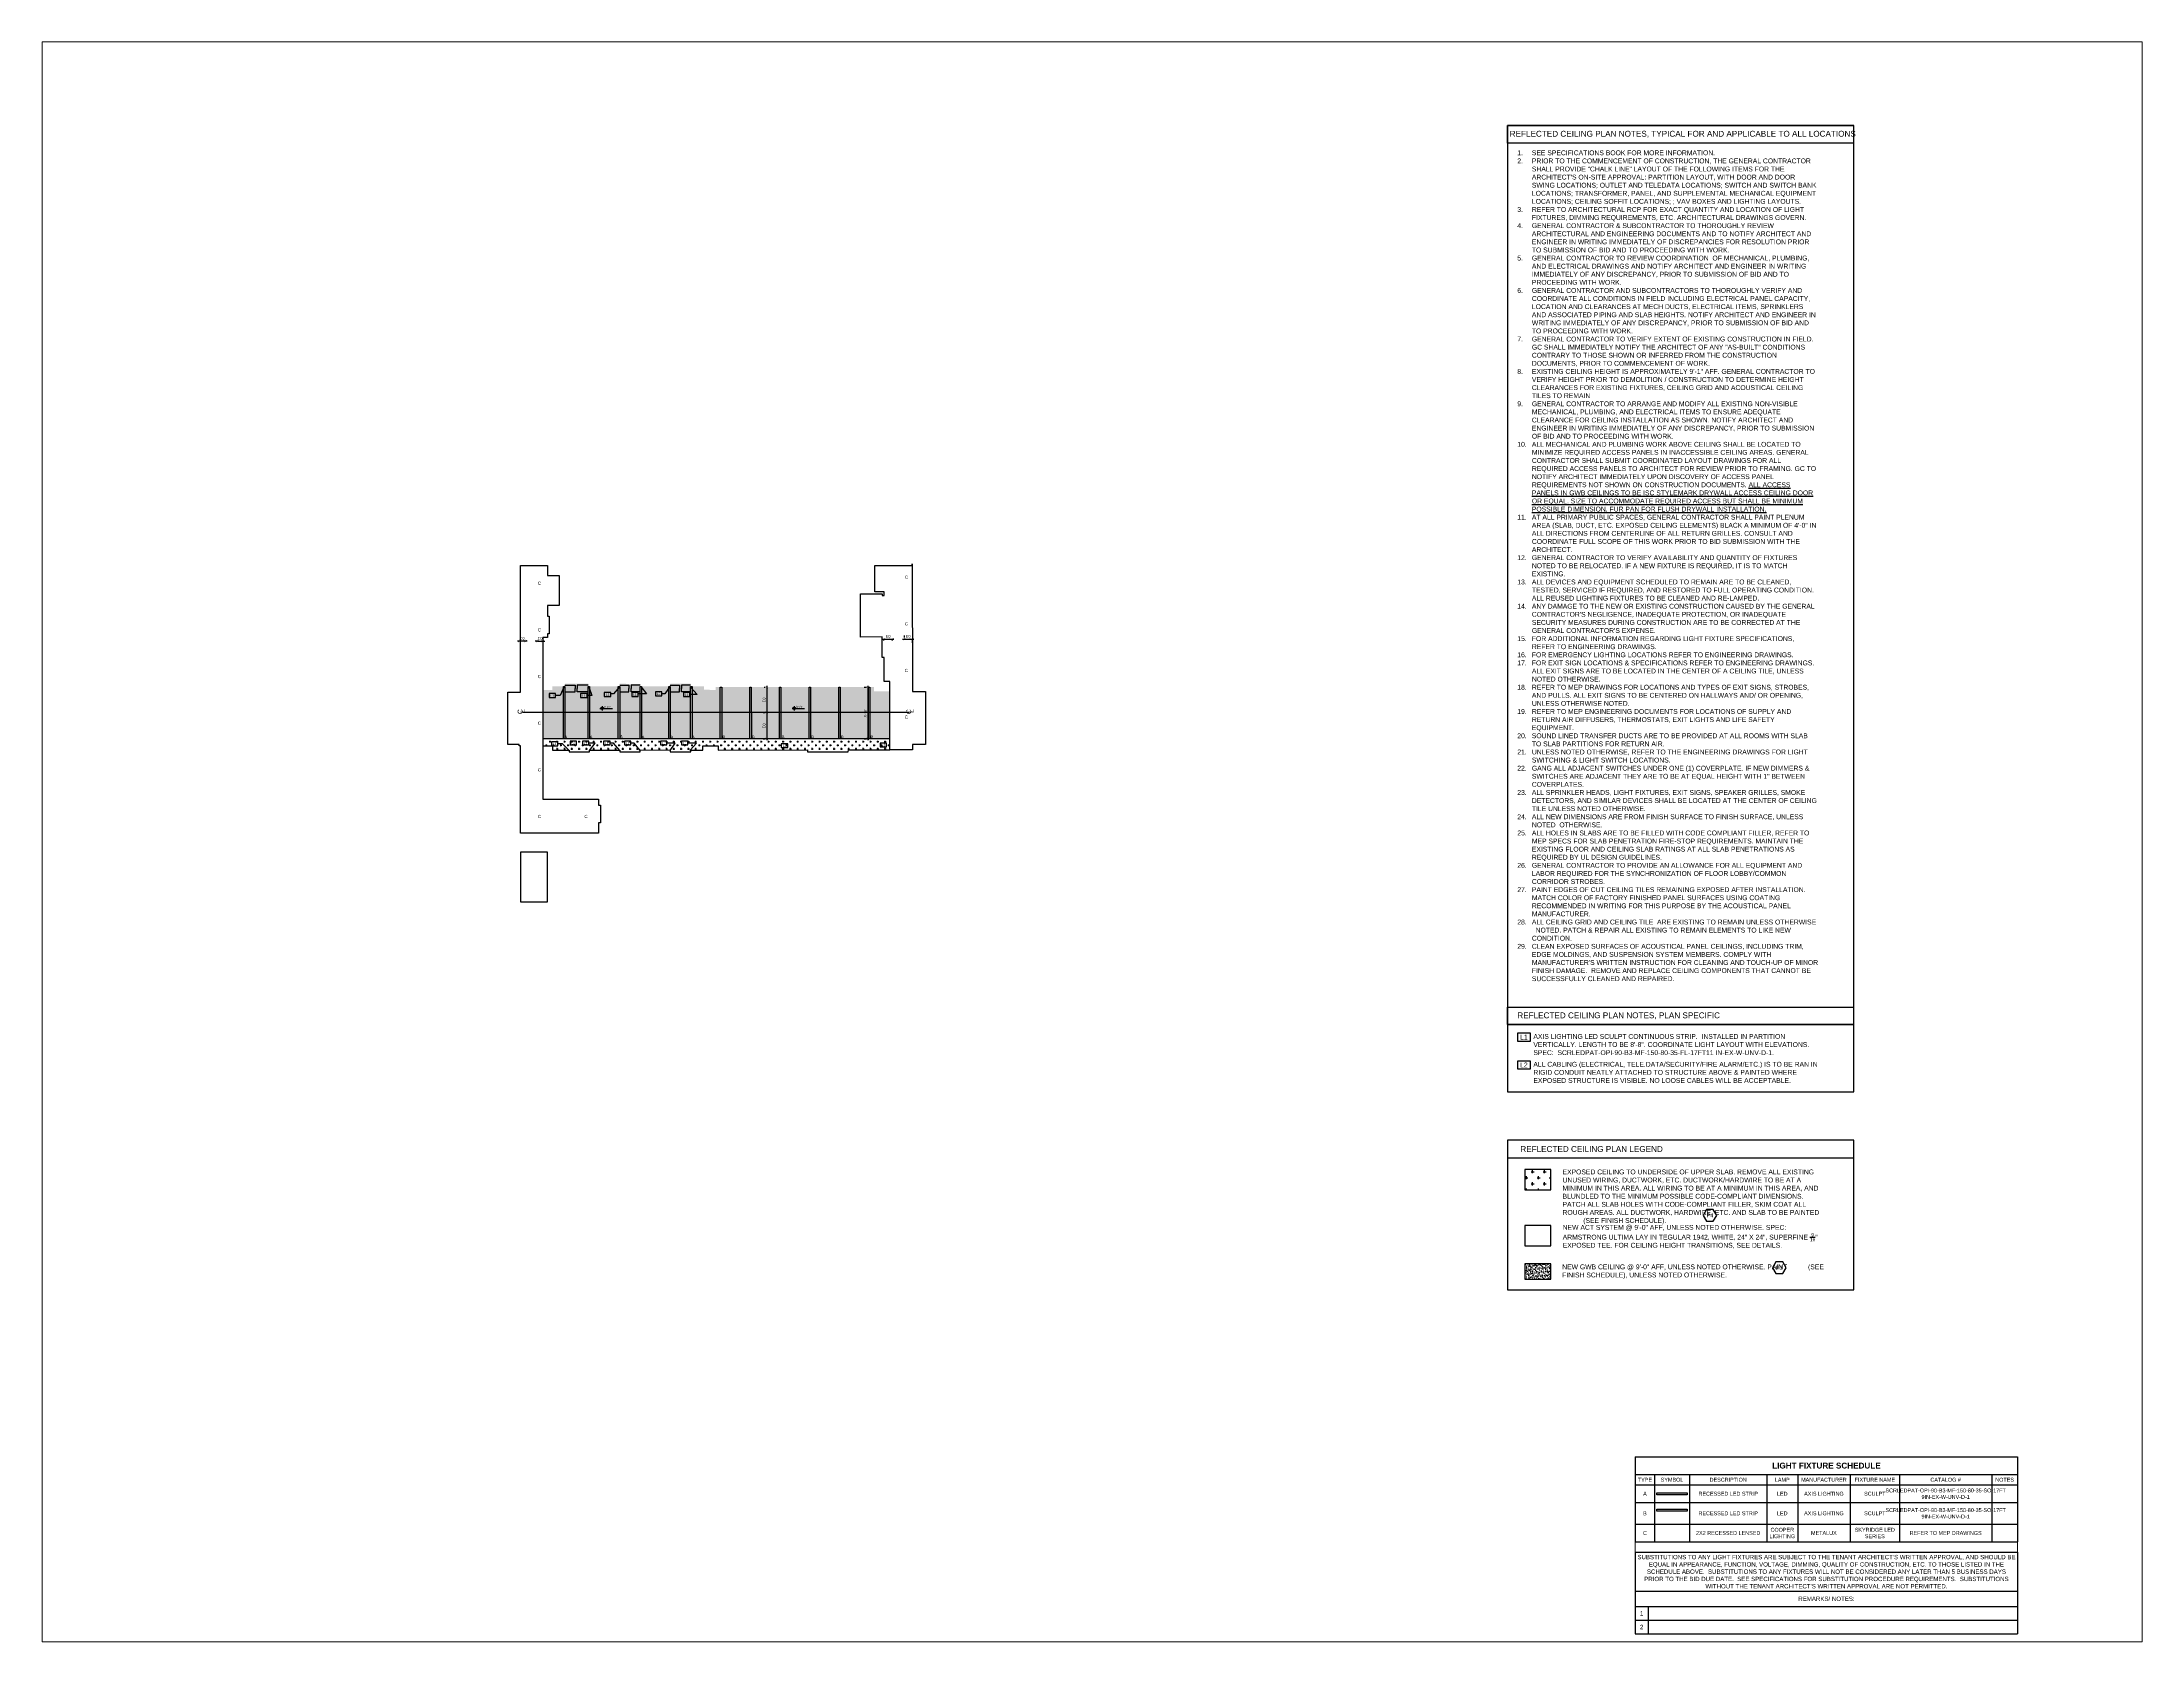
# Paper-space layout 'Layout1' of a CAD drawing. Header units: inches. Extents: x 1.05 to 9.45, y 0.8 to 7.2.
# The model-space entities are those that its viewports show. They can reach past a viewport. Long polylines and large blocks are cut down to what shows.
import ezdxf
from ezdxf.enums import TextEntityAlignment as Align

# ---------------------------------------------------------------- set-up
doc = ezdxf.new("R2010")
doc.units = ezdxf.units.IN
doc.header["$LTSCALE"] = 96
doc.header["$MEASUREMENT"] = 0
doc.linetypes.add('CENTER4', pattern=[0.5625, 0.375, -0.0625, 0.0625, -0.0625])
doc.linetypes.add('HIDDEN2', pattern=[0.1875, 0.125, -0.0625])
for name, color, linetype in [('A-Anno-Clng', 7, 'Continuous'), ('A-ANNO-DIMS', 4, 'Continuous'), ('A-Anno-FinF', 7, 'Continuous'), ('A-Anno-PwrS', 7, 'Continuous'), ('A-Clng-Exst', 7, 'Continuous'), ('A-Clng-Grid-Neww', 43, 'Continuous'), ('A-Clng-Neww', 94, 'Continuous'), ('A-Clng-Patt', 13, 'Continuous'), ('A-Grid-Clip', 231, 'Continuous'), ('A-Lite-Neww', 181, 'Continuous'), ('Legend 300$0$A-Anno-PwrS', 7, 'Continuous')]:
    doc.layers.add(name, color=color, linetype=linetype)
doc.layers.add('Viewport', color=14, linetype='Continuous', plot=False)
doc.styles.add('OTJ_Title1', font='swiss.ttf')
doc.styles.add('XFINE_0', font='swissl.ttf')
doc.styles.add('XFINE_1-2', font='swissl.ttf', dxfattribs={"height": 10})
doc.styles.add('XFINE_1-4', font='swissl.ttf', dxfattribs={"height": 5})
doc.styles.add('XFINE_1-8', font='swissl.ttf', dxfattribs={"height": 10})
doc.dimstyles.new('OTJ_1-4', dxfattribs={"dimscale": 48, "dimtxt": 0.09375, "dimasz": 0.09375, "dimexe": 0.0625, "dimexo": 0.15625, "dimgap": 0.046875, "dimtad": 1, "dimzin": 3, "dimdsep": 46, "dimlunit": 4, "dimtxsty": 'XFINE_1-4', "dimblk": 'ARCHTICK', "dimcen": 0.09, "dimdle": 0.0625, "dimclrd": 15, "dimclre": 15, "dimclrt": 7, "dimadec": 0, "dimazin": 0, "dimtfac": 0.75, "dimtix": 1, "dimtmove": 1, "dimatfit": 3, "dimfxl": 1, "dimfrac": 1, "dimtolj": 1, "dimtzin": 0, "dimarcsym": 0})

# ---------------------------------------------------------------- blocks, each defined once
blk = doc.blocks.new('*T203')
at = {"color": 0, "linetype": 'ByBlock', "lineweight": -2, "transparency": 16777216}
for p, q in [((0, 0), (786.9, 0)), ((0, 0), (0, -174.8)), ((786.9, 0), (786.9, -174.8)), ((0, -36.3), (786.9, -36.3)), ((39.6, -36.3), (39.6, -174.8)), ((111.6, -36.3), (111.6, -174.8)), ((270.9, -36.3), (270.9, -174.8)), ((334.3, -36.3), (334.3, -174.8)), ((442.1, -36.3), (442.1, -174.8)), ((544.1, -36.3), (544.1, -174.8)), ((733.7, -36.3), (733.7, -174.8)), ((0, -57.9), (786.9, -57.9)), ((0, -93.9), (786.9, -93.9)), ((0, -138.8), (786.9, -138.8)), ((0, -174.8), (786.9, -174.8))]:
    blk.add_line(p, q, dxfattribs=at)
at = {"color": 0, "lineweight": -2, "transparency": 16777216}
for p, q in [((0, -196.4), (786.9, -196.4)), ((0, -196.4), (0, -276.4)), ((786.9, -196.4), (786.9, -276.4)), ((0, -276.4), (786.9, -276.4))]:
    blk.add_line(p, q, dxfattribs=at)
at = {"layer": 'DefPoints', "color": 8, "linetype": 'ByBlock', "lineweight": 0, "transparency": 16777216}
for p, q in [((0, -174.8), (0, -196.4)), ((786.9, -174.8), (786.9, -196.4))]:
    blk.add_line(p, q, dxfattribs=at)
at = {"color": 0, "transparency": 16777216, "attachment_point": 5}
for s, insert, char_height, width, style in [('{\\fSwis721 BT|b0|i0|c0|p34;TYPE}', (19.8, -47.1), 8, 29.952, 'OTJ_Title1'), ('{\\fSwis721 BT|b0|i0|c0|p34;SYMBOL}', (75.6, -47.1), 8, 62.4, 'OTJ_Title1'), ('{\\fSwis721 BT|b0|i0|c0|p34;DESCRIPTION}', (191.2, -47.1), 8, 149.711, 'OTJ_Title1'), ('{\\fSwis721 BT|b1|i0|c0|p34;LIGHT FIXTURE SCHEDULE}', (393.5, -18.1), 12, 777.341, 'OTJ_Title1'), ('{\\fSwis721 BT|b0|i0|c0|p34;LAMP}', (302.6, -47.1), 8, 53.859, 'OTJ_Title1'), ('{\\fSwis721 BT|b0|i0|c0|p34;MANUFACTURER}', (388.2, -47.1), 8, 98.201, 'OTJ_Title1'), ('{\\fSwis721 BT|b0|i0|c0|p34;FIXTURE NAME}', (493.1, -47.1), 8, 92.412, 'OTJ_Title1'), ('{\\fSwis721 BT|b0|i0|c0|p34;CATALOG #}', (638.9, -47.1), 8, 179.956, 'OTJ_Title1'), ('{\\fSwis721 BT|b0|i0|c0|p34;NOTES}', (760.3, -47.1), 8, 43.65, 'OTJ_Title1'), ('A', (19.8, -75.9), 8, 29.952, 'XFINE_1-8'), ('RECESSED LED STRIP', (191.2, -75.9), 8, 149.711, 'XFINE_1-8'), ('LED', (302.6, -75.9), 8, 53.859, 'XFINE_1-8'), ('AXIS LIGHTING', (388.2, -75.9), 8, 98.201, 'XFINE_1-8'), ('SCULPT', (493.1, -75.9), 8, 92.412, 'XFINE_1-8'), ('SCRLEDPAT-OPI-90-B3-MF-150-80-35-SO-17FT 9IN-EX-W-UNV-D-1', (638.9, -75.9), 8, 179.956, 'XFINE_1-8'), ('B', (19.8, -116.3), 8, 29.952, 'XFINE_1-8'), ('RECESSED LED STRIP', (191.2, -116.3), 8, 149.711, 'XFINE_1-8'), ('LED', (302.6, -116.3), 8, 53.859, 'XFINE_1-8'), ('AXIS LIGHTING', (388.2, -116.3), 8, 98.201, 'XFINE_1-8'), ('SCULPT', (493.1, -116.3), 8, 92.412, 'XFINE_1-8'), ('SCRLEDPAT-OPI-90-B3-MF-150-80-35-SO-17FT 9IN-EX-W-UNV-D-1', (638.9, -116.3), 8, 179.956, 'XFINE_1-8'), ('C', (19.8, -156.8), 8, 29.952, 'XFINE_1-8'), ('2X2 RECESSED LENSED', (191.2, -156.8), 8, 149.711, 'XFINE_1-8'), ('COOPER LIGHTING', (302.6, -156.8), 8, 53.859, 'XFINE_1-8'), ('METALUX', (388.2, -156.8), 8, 98.201, 'XFINE_1-8'), ('SKYRIDGE LED SERIES', (493.1, -156.8), 8, 92.412, 'XFINE_1-8'), ('REFER TO MEP DRAWINGS ', (638.9, -156.8), 8, 179.956, 'XFINE_1-8'), ("SUBSTITUTIONS TO ANY LIGHT FIXTURES ARE SUBJECT TO THE TENANT ARCHITECT'S WRITTEN APPROVAL, AND SHOULD BE EQUAL IN APPEARANCE, FUNCTION, VOLTAGE, DIMMING, QUALITY OF CONSTRUCTION, ETC. TO THOSE LISTED IN THE SCHEDULE ABOVE.  SUBSTITUTIONS TO ANY FIXTURES WILL NOT BE CONSIDERED ANY LATER THAN 5 BUSINESS DAYS PRIOR TO THE BID DUE DATE.  SEE SPECIFICATIONS FOR SUBSTITUTION PROCEDURE REQUIREMENTS.  SUBSTITUTIONS WITHOUT THE TENANT ARCHITECT'S WRITTEN APPROVAL ARE NOT PERMITTED.", (393.5, -236.4), 9, 777.341, 'XFINE_1-8')]:
    blk.add_mtext(s, dxfattribs=dict(at, insert=insert, char_height=char_height, width=width, style=style))
blk = doc.blocks.new('Finish_Tag')
at = {"color": 4, "linetype": 'ByBlock', "lineweight": -2}
blk.add_lwpolyline([(1.74, 0), (0.87, 1.5), (-0.87, 1.5), (-1.74, 0), (-0.87, -1.5), (0.87, -1.5)], close=True, dxfattribs=at)
at = {"color": 0, "linetype": 'ByBlock', "lineweight": -2, "style": 'XFINE_0', "width": 0.8}
blk.add_attdef('FINISH_TAG', text='', height=1, dxfattribs=at).set_placement((0, 0), align=Align.MIDDLE)
blk = doc.blocks.new('*T204')
at = {"color": 0, "linetype": 'ByBlock', "lineweight": -2, "transparency": 16777216}
for p, q in [((0, 0), (786.9, 0)), ((0, 0), (0, -88)), ((786.9, 0), (786.9, -88)), ((0, -31.7), (786.9, -31.7)), ((26.2, -31.7), (26.2, -88)), ((0, -59.8), (786.9, -59.8)), ((0, -88), (786.9, -88))]:
    blk.add_line(p, q, dxfattribs=at)
at = {"color": 0, "transparency": 16777216, "char_height": 9, "attachment_point": 5}
for s, insert, width, style in [('1', (13.1, -45.8), 22.124, 'XFINE_1-8'), ('REMARKS/ NOTES:', (393.5, -15.9), 782.816, 'OTJ_Title1'), ('2', (13.1, -73.9), 22.124, 'XFINE_1-8')]:
    blk.add_mtext(s, dxfattribs=dict(at, insert=insert, width=width, style=style))
blk = doc.blocks.new('Plan Note Tag')
at = {"color": 4}
blk.add_lwpolyline([(28.1, 1.1), (54.7, 1.1), (54.7, 17.1), (28.1, 17.1)], close=True, dxfattribs=at)
at = {"color": 0, "style": 'XFINE_1-8'}
blk.add_attdef('MULTI-NOTE', text='', height=10, dxfattribs=at).set_placement((41.4, 9.1), align=Align.MIDDLE_CENTER)
blk = doc.blocks.new('_ArchTick')
at = {"color": 0, "linetype": 'ByBlock', "const_width": 0.15}
blk.add_lwpolyline([(-0.5, -0.5), (0.5, 0.5)], dxfattribs=at)
blk = doc.blocks.new('*D209')
at = {"layer": 'A-Lite-Neww', "color": 15, "lineweight": -2, "transparency": 16777216}
for p, q in [((1224.7, 872.1), (1229.2, 872.1)), ((1232.2, 875.1), (1232.2, 762.8)), ((1224.7, 765.8), (1229.2, 765.8))]:
    blk.add_line(p, q, dxfattribs=at)
at = {"layer": 'DefPoints', "color": 0, "transparency": 16777216}
for p in [(1232.2, 872.1), (1232.2, 765.8), (1232.2, 765.8)]:
    blk.add_point(p, dxfattribs=at)
at = {"layer": 'A-Lite-Neww', "color": 15, "lineweight": -2, "transparency": 16777216, "xscale": 4.5, "yscale": 4.5, "zscale": 4.5}
for p, rotation in [((1232.2, 872.1), 90), ((1232.2, 765.8), 270)]:
    blk.add_blockref('_ArchTick', p, dxfattribs=dict(at, rotation=rotation))
at = {"layer": 'A-Lite-Neww', "color": 7, "transparency": 16777216, "insert": (1227.4, 818.9), "char_height": 5, "attachment_point": 5, "rotation": 90, "style": 'XFINE_1-4'}
blk.add_mtext('\\A1;8\'-10"', dxfattribs=at)
blk = doc.blocks.new('A$C1E81129E')
at = {"layer": 'A-Anno-Clng'}
h = blk.add_hatch(color=256, dxfattribs=at)
h.dxf.hatch_style = 1
h.paths.add_polyline_path([(3, 0), (0, 0), (0, -3, 0.4142136)])
h.paths.add_polyline_path([(0, 3, 0.4142136), (-3, 0), (0, 0)])
blk.add_line((-5.25, 0), (24.75, 0), dxfattribs=at)
blk.add_lwpolyline([(0, 5.25), (0, -5.25)], dxfattribs=at)
blk.add_circle((0, 0), 3, dxfattribs=at)
blk = doc.blocks.new('*D227')
at = {"layer": 'A-Lite-Neww', "color": 15, "lineweight": -2, "transparency": 16777216}
for p, q in [((530.7, 966.9), (510.9, 966.9)), ((513.9, 970.2), (513.9, 969.9)), ((527.7, 970.2), (527.7, 969.9))]:
    blk.add_line(p, q, dxfattribs=at)
at = {"layer": 'DefPoints', "color": 0, "transparency": 16777216}
for p in [(513.9, 966.9), (513.9, 962.7), (527.7, 962.7)]:
    blk.add_point(p, dxfattribs=at)
at = {"layer": 'A-Lite-Neww', "color": 15, "lineweight": -2, "transparency": 16777216, "xscale": 4.5, "yscale": 4.5, "zscale": 4.5, "rotation": 180}
blk.add_blockref('_ArchTick', (513.9, 966.9), dxfattribs=at)
at = {"layer": 'A-Lite-Neww', "color": 15, "lineweight": -2, "transparency": 16777216, "xscale": 4.5, "yscale": 4.5, "zscale": 4.5}
blk.add_blockref('_ArchTick', (527.7, 966.9), dxfattribs=at)
at = {"layer": 'A-Lite-Neww', "color": 7, "transparency": 16777216, "insert": (520.8, 971.9), "char_height": 5, "attachment_point": 5, "style": 'XFINE_1-4'}
blk.add_mtext('\\A1;EQ', dxfattribs=at)
blk = doc.blocks.new('*D228')
at = {"layer": 'A-Lite-Neww', "color": 15, "lineweight": -2, "transparency": 16777216}
for p, q in [((551.7, 966.9), (547.2, 966.9)), ((551.7, 970.2), (551.7, 969.9)), ((551.7, 966.9), (562.8, 966.9)), ((562.8, 970.2), (562.8, 969.9)), ((562.8, 966.9), (567.2, 966.9))]:
    blk.add_line(p, q, dxfattribs=at)
at = {"layer": 'DefPoints', "color": 0, "transparency": 16777216}
for p in [(551.7, 962.7), (562.8, 966.9), (562.8, 962.7)]:
    blk.add_point(p, dxfattribs=at)
at = {"layer": 'A-Lite-Neww', "color": 15, "lineweight": -2, "transparency": 16777216, "xscale": 4.5, "yscale": 4.5, "zscale": 4.5}
blk.add_blockref('_ArchTick', (551.7, 966.9), dxfattribs=at)
at = {"layer": 'A-Lite-Neww', "color": 15, "lineweight": -2, "transparency": 16777216, "xscale": 4.5, "yscale": 4.5, "zscale": 4.5, "rotation": 180}
blk.add_blockref('_ArchTick', (562.8, 966.9), dxfattribs=at)
at = {"layer": 'A-Lite-Neww', "color": 7, "transparency": 16777216, "insert": (557.2, 971.9), "char_height": 5, "attachment_point": 5, "style": 'XFINE_1-4'}
blk.add_mtext('\\A1;EQ', dxfattribs=at)
blk = doc.blocks.new('CENTERLINE BLOCK')
at = {"layer": 'A-ANNO-DIMS', "char_height": 10, "attachment_point": 1, "style": 'XFINE_1-8'}
for s, insert in [('C', (580.6, 2273.2)), ('L', (583, 2267.9))]:
    blk.add_mtext_dynamic_manual_height_columns(s, width=21.019, gutter_width=50, heights=[0], dxfattribs=dict(at, insert=insert))
blk = doc.blocks.new('*D229')
at = {"layer": 'A-Lite-Neww', "color": 15, "lineweight": -2, "transparency": 16777216}
for p, q in [((1262.3, 971.1), (1285.6, 971.1)), ((1265.3, 967.4), (1265.3, 968.1)), ((1282.6, 967.4), (1282.6, 968.1))]:
    blk.add_line(p, q, dxfattribs=at)
at = {"layer": 'DefPoints', "color": 0, "transparency": 16777216}
for p in [(1265.3, 974.9), (1282.6, 974.9), (1282.6, 971.1)]:
    blk.add_point(p, dxfattribs=at)
at = {"layer": 'A-Lite-Neww', "color": 15, "lineweight": -2, "transparency": 16777216, "xscale": 4.5, "yscale": 4.5, "zscale": 4.5, "rotation": 180}
blk.add_blockref('_ArchTick', (1265.3, 971.1), dxfattribs=at)
at = {"layer": 'A-Lite-Neww', "color": 15, "lineweight": -2, "transparency": 16777216, "xscale": 4.5, "yscale": 4.5, "zscale": 4.5}
blk.add_blockref('_ArchTick', (1282.6, 971.1), dxfattribs=at)
at = {"layer": 'A-Lite-Neww', "color": 7, "transparency": 16777216, "insert": (1273.9, 976.1), "char_height": 5, "attachment_point": 5, "style": 'XFINE_1-4'}
blk.add_mtext('\\A1;EQ', dxfattribs=at)
blk = doc.blocks.new('*D230')
at = {"layer": 'A-Lite-Neww', "color": 15, "lineweight": -2, "transparency": 16777216}
for p, q in [((1303.6, 971.1), (1327, 971.1)), ((1306.6, 978.6), (1306.6, 974.1)), ((1324, 963.6), (1324, 968.1))]:
    blk.add_line(p, q, dxfattribs=at)
at = {"layer": 'DefPoints', "color": 0, "transparency": 16777216}
for p in [(1306.6, 971.1), (1324, 971.1), (1324, 971.1)]:
    blk.add_point(p, dxfattribs=at)
at = {"layer": 'A-Lite-Neww', "color": 15, "lineweight": -2, "transparency": 16777216, "xscale": 4.5, "yscale": 4.5, "zscale": 4.5, "rotation": 180}
blk.add_blockref('_ArchTick', (1306.6, 971.1), dxfattribs=at)
at = {"layer": 'A-Lite-Neww', "color": 15, "lineweight": -2, "transparency": 16777216, "xscale": 4.5, "yscale": 4.5, "zscale": 4.5}
blk.add_blockref('_ArchTick', (1324, 971.1), dxfattribs=at)
at = {"layer": 'A-Lite-Neww', "color": 7, "transparency": 16777216, "insert": (1315.3, 976.1), "char_height": 5, "attachment_point": 5, "style": 'XFINE_1-4'}
blk.add_mtext('\\A1;EQ', dxfattribs=at)
blk = doc.blocks.new('*D231')
at = {"color": 15, "lineweight": -2, "transparency": 16777216}
for p, q in [((1018.8, 872), (1021, 872)), ((1024, 875), (1024, 816.7)), ((1018.8, 819.7), (1021, 819.7))]:
    blk.add_line(p, q, dxfattribs=at)
at = {"layer": 'DefPoints', "color": 0, "transparency": 16777216}
for p in [(1026.3, 872), (1024, 819.7), (1026.3, 819.7)]:
    blk.add_point(p, dxfattribs=at)
at = {"color": 15, "lineweight": -2, "transparency": 16777216, "xscale": 4.5, "yscale": 4.5, "zscale": 4.5}
for p, rotation in [((1024, 872), 90), ((1024, 819.7), 270)]:
    blk.add_blockref('_ArchTick', p, dxfattribs=dict(at, rotation=rotation))
at = {"color": 7, "transparency": 16777216, "insert": (1019, 845.8), "char_height": 5, "attachment_point": 5, "rotation": 90, "style": 'XFINE_1-4'}
blk.add_mtext('\\A1;EQ', dxfattribs=at)
blk = doc.blocks.new('*D232')
at = {"color": 15, "lineweight": -2, "transparency": 16777216}
for p, q in [((1024, 822.7), (1024, 762.8)), ((1016.5, 819.7), (1021, 819.7)), ((1016.5, 765.8), (1021, 765.8))]:
    blk.add_line(p, q, dxfattribs=at)
at = {"layer": 'DefPoints', "color": 0, "transparency": 16777216}
for p in [(1024, 819.7), (1024, 765.8), (1024, 765.8)]:
    blk.add_point(p, dxfattribs=at)
at = {"color": 15, "lineweight": -2, "transparency": 16777216, "xscale": 4.5, "yscale": 4.5, "zscale": 4.5}
for p, rotation in [((1024, 819.7), 90), ((1024, 765.8), 270)]:
    blk.add_blockref('_ArchTick', p, dxfattribs=dict(at, rotation=rotation))
at = {"color": 7, "transparency": 16777216, "insert": (1019, 792.7), "char_height": 5, "attachment_point": 5, "rotation": 90, "style": 'XFINE_1-4'}
blk.add_mtext('\\A1;EQ', dxfattribs=at)

msp = doc.modelspace()

# ---------------------------------------------------------------- hatches: boundary and pattern name
at = {"layer": 'A-Clng-Patt'}
h = msp.add_hatch(dxfattribs=at)
h.set_pattern_fill('AR-SAND', color=256, scale=3)
h.set_pattern_definition([(37.5, (-59.2745, -173.631), (-0.18898, 5.780471), [0, -4.56, 0, -5.1, 0, -4.875]), (7.5, (-59.2745, -173.631), (5.30933, 8.466438), [0, -2.46, 0, -4.11, 0, -1.575]), (327.5, (-62.9645, -173.631), (9.342426, 0.016977), [0, -1.5, 0, -5.4, 0, -7.05]), (317.5, (-62.9645, -173.631), (9.01838, 2.633027), [0, -0.75, 0, -3.54, 0, -4.05])])
h.paths.add_polyline_path([(562.741, 866.5), (562.75, 765.75), (581.66, 765.75), (577.802, 765.75), (612.357, 765.75), (616.215, 765.75), (658.215, 765.75), (658.215, 765.753), (720.252, 765.748), (720.252, 765.727), (762.256, 765.773), (762.256, 765.75), (824.252, 765.75), (824.26, 765.75), (866.252, 765.75), (865.784, 765.75), (890.504, 765.75), (890.972, 765.75), (922.972, 765.75), (1277, 765.75), (1277, 863.25), (1245, 863.25), (1245, 872.125), (918.518, 872.368), (918.518, 866.5), (895.018, 866.718), (895.018, 873.625), (867.28, 873.625), (867.28, 878.986), (825.288, 878.986), (825.28, 873.611), (763.28, 873.537), (763.408, 878.913), (721.28, 878.986), (721.28, 873.611), (656.28, 873.611), (656.28, 878.986), (608.28, 878.986), (608.28, 874.424), (608.28, 873.611), (582.285, 873.625), (582.275, 866.5)])
h = msp.add_hatch(dxfattribs=at)
h.set_pattern_fill('CROSS', color=256, scale=30, style=0)
h.set_pattern_definition([(0, (-864.17, -3215.01), (7.5, 7.5), [3.75, -11.25]), (90, (-862.295, -3216.885), (-7.5, 7.5), [3.75, -11.25])])
h.paths.add_polyline_path([(562.78, 765.75), (562.854, 751.236), (582.687, 751.236), (582.687, 742.736), (617.242, 742.736), (617.242, 739.051), (659.242, 738.986), (659.242, 742.736), (721.28, 742.736), (721.202, 738.817), (763.28, 738.817), (763.285, 742.991), (825.28, 742.736), (825.28, 738.986), (867.294, 739.146), (867.28, 742.736), (892, 742.707), (892.019, 751), (924, 751), (924.019, 742.736), (1108, 742.75), (1108, 739.25), (1191.837, 739.25), (1192, 742.75), (1277, 742.75), (1277, 765.75)])
h = msp.add_hatch(dxfattribs=at)
h.set_pattern_fill('CROSS', color=256, scale=50, style=0)
h.set_pattern_definition([(0, (2584.827, -162.911), (12.5, 12.5), [6.25, -18.75]), (90, (2587.952, -166.036), (-12.5, 12.5), [6.25, -18.75])])
h.paths.add_polyline_path([(2584.827, -162.911), (2637.858, -162.911), (2637.858, -120.911), (2584.827, -120.911)])
h = msp.add_hatch(dxfattribs=at)
h.set_pattern_fill('AR-SAND', color=256, scale=3, style=0)
h.set_pattern_definition([(37.5, (-841.304, -1012.9324), (-0.18898, 5.780471), [0, -4.56, 0, -5.1, 0, -4.875]), (7.5, (-841.304, -1012.9324), (5.30933, 8.466438), [0, -2.46, 0, -4.11, 0, -1.575]), (327.5, (-844.994, -1012.9324), (9.3424256, 0.016977), [0, -1.5, 0, -5.4, 0, -7.05]), (317.5, (-844.994, -1012.9324), (9.01838, 2.633027), [0, -0.75, 0, -3.54, 0, -4.05])])
h.paths.add_polyline_path([(2584.827, -315.033), (2584.827, -346.826), (2637.858, -346.826), (2637.858, -315.033)])

# ---------------------------------------------------------------- linework, layer by layer
at = {"layer": 'A-ANNO-DIMS', "linetype": 'CENTER4'}
msp.add_line((1317.228, 819.688), (521.492, 819.688), dxfattribs=at)
at = {"layer": 'A-Anno-PwrS', "color": 5}
for points in [[(3261.714, 1992.343), (2549.278, 1992.343), (2549.278, 2028.343), (3261.714, 2028.343)], [(3221.723, 177.384), (2549.278, 177.384), (2549.278, 213.384), (3261.714, 213.384)]]:
    msp.add_lwpolyline(points, dxfattribs=at)
for points in [[(2549.278, 177.384), (3261.714, 177.384), (3261.714, 2028.343), (2549.278, 2028.343)], [(2549.278, 39.234), (3261.714, 39.234), (3261.714, 177.384), (2549.278, 177.384)], [(2549.278, -368.802), (3261.714, -368.802), (3261.714, -60.759), (2549.278, -60.759)]]:
    msp.add_lwpolyline(points, close=True, dxfattribs=at)
at = {"layer": 'A-Clng-Grid-Neww'}
for points in [[(1246.499, 1122.249), (1265.5, 1122.249), (1265.689, 1122.375), (1323.482, 1122.375), (1323.482, 1125.896), (1324, 863.25), (1350.5, 863.25), (1350.5, 754), (1324, 754), (1324, 742.75), (1277, 742.75), (1277, 883.75), (1265.5, 883.75), (1265.5, 933.056), (1261.307, 933.056), (1261.428, 969.056), (1261.428, 969.056), (1261.54, 975.75), (1216.749, 975.311), (1216.748, 1064.5), (1261.75, 1064.5), (1261.75, 1060.542), (1265.5, 1060.524), (1265.5, 1068.25), (1246.499, 1068.25)], [(516.668, 1122.375), (572.499, 1122.375), (572.499, 1102), (596.249, 1102), (596.249, 1040.5), (572.499, 1040.5), (572.499, 1018), (576.249, 1018), (576.249, 982), (572.499, 982), (572.499, 974.5), (562.75, 974.5), (562.75, 641.25), (677.75, 641.25), (677.75, 628.924), (681.5, 628.924), (681.5, 592.924), (677.75, 592.924), (677.75, 571.438), (572.5, 571.438), (572.5, 571.438), (516.668, 571.438), (516.668, 751), (514, 751), (514, 754), (490.669, 754), (490.669, 861.736), (516.668, 861.736)]]:
    msp.add_lwpolyline(points, close=True, dxfattribs=at)
at = {"layer": 'A-Clng-Neww'}
msp.add_lwpolyline([(562.78, 765.75), (562.854, 751.236), (582.687, 751.236), (582.687, 742.736), (617.242, 742.736), (617.242, 739.051), (659.242, 738.986), (659.242, 742.736), (721.28, 742.736), (721.202, 738.817), (763.28, 738.817), (763.285, 742.991), (825.28, 742.736), (825.28, 738.986), (867.294, 739.146), (867.28, 742.736), (892, 742.707), (892.019, 751), (924, 751), (924.019, 742.736), (1108, 742.75), (1108, 739.25), (1191.837, 739.25), (1192, 742.75), (1277, 742.75), (1277, 765.75)], close=True, dxfattribs=at)
at = {"layer": 'A-Clng-Neww', "elevation": 96}
for points in [[(2584.827, -162.911), (2637.858, -162.911), (2637.858, -120.911), (2584.827, -120.911)], [(2584.827, -346.826), (2637.858, -346.826), (2637.858, -315.033), (2584.827, -315.033)]]:
    msp.add_lwpolyline(points, close=True, dxfattribs=at)
at = {"layer": 'A-Grid-Clip', "elevation": 96}
msp.add_lwpolyline([(2584.827, -278.166), (2637.858, -278.166), (2637.858, -236.166), (2584.827, -236.166)], close=True, dxfattribs=at)
at = {"layer": 'A-Lite-Neww'}
for points in [[(605.279, 765.697), (605.279, 873.611), (608.28, 873.611), (608.271, 765.748)], [(656.28, 765.748), (656.28, 873.611), (659.28, 873.611), (659.271, 765.748)], [(718.281, 765.75), (718.227, 873.611), (721.28, 873.611), (721.349, 765.75)], [(763.28, 765.741), (763.28, 873.611), (766.28, 873.611), (766.272, 765.759)], [(822.28, 765.75), (822.28, 873.611), (825.28, 873.611), (825.271, 765.75)], [(867.28, 765.75), (867.276, 873.625), (870.287, 873.625), (870.283, 765.75)], [(928.217, 765.75), (928.201, 872.125), (931.201, 872.125), (931.208, 765.75)], [(989.091, 765.763), (989.091, 872.111), (991.986, 872.111), (992.208, 765.75)], [(1050.217, 765.745), (1050.217, 872.111), (1053.217, 872.111), (1053.208, 765.745)], [(1111.217, 765.745), (1111.217, 872.111), (1114.217, 872.111), (1114.208, 765.745)], [(1172.222, 765.738), (1172.222, 872.107), (1175.222, 872.115), (1175.213, 765.745)], [(1233.222, 765.73), (1233.222, 872.111), (1236.222, 872.111), (1236.213, 765.73)], [(2860.702, -786.702), (2918.836, -786.702), (2918.836, -790.702), (2856.172, -790.702), (2856.172, -786.702)], [(2860.702, -820.36), (2918.836, -820.36), (2918.836, -824.36), (2856.172, -824.36), (2856.172, -820.36)]]:
    msp.add_lwpolyline(points, close=True, dxfattribs=at)
at = {"layer": 'Legend 300$0$A-Anno-PwrS', "color": 5}
msp.add_lwpolyline([(3261.714, -60.759), (2549.278, -60.759), (2549.278, -96.759), (3261.714, -96.759)], dxfattribs=at)
at = {"layer": 'Viewport'}
msp.add_lwpolyline([(572.5, 532.562), (516.668, 532.562), (516.668, 430.186), (572.5, 430.186)], close=True, dxfattribs=at)

# ---------------------------------------------------------------- block references
for name, p in [('*T203', (2812.083, -712.504)), ('*T204', (2812.083, -988.884))]:
    msp.add_blockref(name, p)
at = {"layer": 'A-Anno-Clng', "xscale": 0.5, "yscale": 0.5, "zscale": 0.5}
for p, values in [((561.676, 850.224), {'MULTI-NOTE': 'L1'}), ((626.682, 850.224), {'MULTI-NOTE': 'L1'}), ((675.445, 852.642), {'MULTI-NOTE': 'L1'}), ((731.786, 852.568), {'MULTI-NOTE': 'L1'}), ((780.727, 854.025), {'MULTI-NOTE': 'L1'}), ((838.173, 852.4), {'MULTI-NOTE': 'L1'}), ((566.744, 750.889), {'MULTI-NOTE': 'L1'}), ((604.862, 752.492), {'MULTI-NOTE': 'L2'}), ((630.375, 752.492), {'MULTI-NOTE': 'L1'}), ((673.975, 752.492), {'MULTI-NOTE': 'L1'}), ((716.82, 752.492), {'MULTI-NOTE': 'L1'}), ((791.015, 752.492), {'MULTI-NOTE': 'L1'}), ((834.241, 752.492), {'MULTI-NOTE': 'L1'}), ((1039.764, 747.193), {'MULTI-NOTE': 'L2'}), ((1243.321, 748.542), {'MULTI-NOTE': 'L3'})]:
    msp.add_blockref('Plan Note Tag', p, dxfattribs=at).add_auto_attribs(values)
at = {"layer": 'A-Anno-Clng', "xscale": 0.8543929426093293, "yscale": 0.8543929426093293, "zscale": 0.8543929426093293}
for p in [(684.958, 828.488), (1080.511, 828.488)]:
    msp.add_blockref('A$C1E81129E', p, dxfattribs=at)
at = {"layer": 'A-Anno-Clng'}
for p, values in [((2541.28, 142.459), {'MULTI-NOTE': 'L1'}), ((2541.28, 85.224), {'MULTI-NOTE': 'L2'})]:
    msp.add_blockref('Plan Note Tag', p, dxfattribs=at).add_auto_attribs(values)
at = {"layer": 'A-Anno-FinF', "xscale": 8, "yscale": 8, "zscale": 8}
for p, values in [((2965.67, -215.472), {'FINISH_TAG': 'P4'}), ((3108.599, -323.217), {'FINISH_TAG': 'P3'})]:
    msp.add_blockref('Finish_Tag', p, dxfattribs=at).add_auto_attribs(values)
at = {"layer": 'A-Clng-Exst', "linetype": 'HIDDEN2', "rotation": 90}
for p in [(2784.367, 235.957), (3584.457, 235.957)]:
    msp.add_blockref('CENTERLINE BLOCK', p, dxfattribs=at)

# ---------------------------------------------------------------- texts
for s, insert, char_height, width, attachment_point, style in [('{\\fSwis721 BT|b0|i0|c0|p34;REFLECTED CEILING PLAN NOTES, TYPICAL FOR AND APPLICABLE TO ALL LOCATIONS}', (2553.468, 2010.343), 12, 741.07232, 4, 'OTJ_Title1'), ('{\\fSwis721 BT|b0|i0|c0|p34;REFLECTED CEILING PLAN NOTES, PLAN SPECIFIC}', (2569.142, 195.384), 12, 741.07232, 4, 'OTJ_Title1'), ('AXIS LIGHTING LED SCULPT CONTINUOUS STRIP.  INSTALLED IN PARTITION VERTICALLY. LENGTH TO BE 8\'-8". COORDINATE LIGHT LAYOUT WITH ELEVATIONS. SPEC:  SCRLEDPAT-OPI-90-B3-MF-150-80-35-FL-17FT11 IN-EX-W-UNV-D-1.', (2602.214, 157.97), 10, 596.67889, 1, 'XFINE_1-8'), ('ALL CABLING (ELECTRICAL, TELE.DATA/SECURITY/FIRE ALARM/ETC.) IS TO BE RAN IN RIGID CONDUIT NEATLY ATTACHED TO STRUCTURE ABOVE & PAINTED WHERE EXPOSED STRUCTURE IS VISIBLE. NO LOOSE CABLES WILL BE ACCEPTABLE.', (2602.214, 100.735), 10, 596.67889, 1, 'XFINE_1-8'), ('REFLECTED CEILING PLAN LEGEND', (2575.36, -78.759), 12, 473.80143, 4, 'OTJ_Title1'), ('EXPOSED CEILING TO UNDERSIDE OF UPPER SLAB. REMOVE ALL EXISTING UNUSED WIRING, DUCTWORK, ETC. DUCTWORK/HARDWIRE TO BE AT A MINIMUM IN THIS AREA. ALL WIRING TO BE AT A MINIMUM IN THIS AREA, AND BLUNDLED TO THE MINIMUM POSSIBLE CODE-COMPLIANT DIMENSIONS. PATCH ALL SLAB HOLES WITH CODE-COMPLIANT FILLER, SKIM COAT ALL ROUGH AREAS. ALL DUCTWORK, HARDWIRE, ETC. AND SLAB TO BE PAINTED               (SEE FINISH SCHEDULE).', (2662.238, -120.911), 10, 539.20016, 1, 'XFINE_1-8'), ('\\A1;NEW ACT SYSTEM @ 9\'-0" AFF, UNLESS NOTED OTHERWISE. SPEC: ARMSTRONG ULTIMA LAY IN TEGULAR 1942, WHITE, 24" X 24", SUPERFINE {\\H0.7x;\\S9/16;}" EXPOSED TEE. FOR CEILING HEIGHT TRANSITIONS, SEE DETAILS.', (2662.582, -235.086), 10, 539.20016, 1, 'XFINE_1-8'), ('NEW GWB CEILING @ 9\'-0" AFF, UNLESS NOTED OTHERWISE. PAINT           (SEE FINISH SCHEDULE), UNLESS NOTED OTHERWISE.', (2661.574, -316.361), 10, 560.14898, 1, 'XFINE_1-8')]:
    msp.add_mtext(s, dxfattribs=dict(insert=insert, char_height=char_height, width=width, attachment_point=attachment_point, style=style))
note = msp.add_mtext_static_columns([''] * 2, width=618.6555, gutter_width=60.191, height=0, dxfattribs=dict(insert=(2569.142, 1977.235), char_height=10, attachment_point=1, style='XFINE_1-8'))
for column, words in zip([note] + note.columns.linked_columns, ['\\pi-30,l30,t30;1.^ISEE SPECIFICATIONS BOOK FOR MORE INFORMATION.\\P2.^IPRIOR TO THE COMMENCEMENT OF CONSTRUCTION, THE GENERAL CONTRACTOR SHALL PROVIDE “CHALK LINE” LAYOUT OF THE FOLLOWING ITEMS FOR THE ARCHITECT\'S ON-SITE APPROVAL: PARTITION LAYOUT, WITH DOOR AND DOOR SWING LOCATIONS; OUTLET AND TELEDATA LOCATIONS; SWITCH AND SWITCH BANK LOCATIONS; TRANSFORMER, PANEL, AND SUPPLEMENTAL MECHANICAL EQUIPMENT LOCATIONS; CEILING SOFFIT LOCATIONS; ; VAV BOXES AND LIGHTING LAYOUTS.\\P3.^IREFER TO ARCHITECTURAL RCP FOR EXACT QUANTITY AND LOCATION OF LIGHT FIXTURES, DIMMING REQUIREMENTS, ETC. ARCHITECTURAL DRAWINGS GOVERN.\\P4.^IGENERAL CONTRACTOR & SUBCONTRACTOR TO THOROUGHLY REVIEW ARCHITECTURAL AND ENGINEERING DOCUMENTS AND TO NOTIFY ARCHITECT AND ENGINEER IN WRITING IMMEDIATELY OF DISCREPANCIES FOR RESOLUTION PRIOR TO SUBMISSION OF BID AND TO PROCEEDING WITH WORK.\\P5.^IGENERAL CONTRACTOR TO REVIEW COORDINATION  OF MECHANICAL, PLUMBING, AND ELECTRICAL DRAWINGS AND NOTIFY ARCHITECT AND ENGINEER IN WRITING IMMEDIATELY OF ANY DISCREPANCY, PRIOR TO SUBMISSION OF BID AND TO PROCEEDING WITH WORK.\\P6.^IGENERAL CONTRACTOR AND SUBCONTRACTORS TO THOROUGHLY VERIFY AND COORDINATE ALL CONDITIONS IN FIELD INCLUDING ELECTRICAL PANEL CAPACITY, LOCATION AND CLEARANCES AT MECH DUCTS, ELECTRICAL ITEMS, SPRINKLERS AND ASSOCIATED PIPING AND SLAB HEIGHTS. NOTIFY ARCHITECT AND ENGINEER IN WRITING IMMEDIATELY OF ANY DISCREPANCY, PRIOR TO SUBMISSION OF BID AND TO PROCEEDING WITH WORK.\\P7.^IGENERAL CONTRACTOR TO VERIFY EXTENT OF EXISTING CONSTRUCTION IN FIELD. GC SHALL IMMEDIATELY NOTIFY THE ARCHITECT OF ANY "AS-BUILT" CONDITIONS CONTRARY TO THOSE SHOWN OR INFERRED FROM THE CONSTRUCTION DOCUMENTS, PRIOR TO COMMENCEMENT OF WORK.\\P8.^IEXISTING CEILING HEIGHT IS APPROXIMATELY 9\'-1" AFF. GENERAL CONTRACTOR TO VERIFY HEIGHT PRIOR TO DEMOLITION / CONSTRUCTION TO DETERMINE HEIGHT CLEARANCES FOR EXISTING FIXTURES, CEILING GRID AND ACOUSTICAL CEILING TILES TO REMAIN\\P9.^IGENERAL CONTRACTOR TO ARRANGE AND MODIFY ALL EXISTING NON-VISIBLE MECHANICAL, PLUMBING, AND ELECTRICAL ITEMS TO ENSURE ADEQUATE CLEARANCE FOR CEILING INSTALLATION AS SHOWN. NOTIFY ARCHITECT AND ENGINEER IN WRITING IMMEDIATELY OF ANY DISCREPANCY, PRIOR TO SUBMISSION OF BID AND TO PROCEEDING WITH WORK.\\P10.^IALL MECHANICAL AND PLUMBING WORK ABOVE CEILING SHALL BE LOCATED TO MINIMIZE REQUIRED ACCESS PANELS IN INACCESSIBLE CEILING AREAS. GENERAL CONTRACTOR SHALL SUBMIT COORDINATED LAYOUT DRAWINGS FOR ALL REQUIRED ACCESS PANELS TO ARCHITECT FOR REVIEW PRIOR TO FRAMING. GC TO NOTIFY ARCHITECT IMMEDIATELY UPON DISCOVERY OF ACCESS PANEL REQUIREMENTS NOT SHOWN ON CONSTRUCTION DOCUMENTS.{\\L ALL ACCESS PANELS IN GWB CEILINGS TO BE ISC STYLEMARK DRYWALL ACCESS CEILING DOOR OR EQUAL. SIZE TO ACCOMMODATE REQUIRED ACCESS BUT SHALL BE MINIMUM POSSIBLE DIMENSION. FUR PAN FOR FLUSH DRYWALL INSTALLATION. \\P}11.^IAT ALL PRIMARY PUBLIC SPACES, GENERAL CONTRACTOR SHALL PAINT PLENUM AREA (SLAB, DUCT, ETC. EXPOSED CEILING ELEMENTS) BLACK A MINIMUM OF 4\'-0" IN ALL DIRECTIONS FROM CENTERLINE OF ALL RETURN GRILLES. CONSULT AND COORDINATE FULL SCOPE OF THIS WORK PRIOR TO BID SUBMISSION WITH THE ARCHITECT.\\P12.^IGENERAL CONTRACTOR TO VERIFY AVAILABILITY AND QUANTITY OF FIXTURES NOTED TO BE RELOCATED. IF A NEW FIXTURE IS REQUIRED, IT IS TO MATCH EXISTING.\\P{\\A1;13.^IALL DEVICES AND EQUIPMENT SCHEDULED TO REMAIN ARE TO BE CLEANED, TESTED, SERVICED IF REQUIRED, AND RESTORED TO FULL OPERATING CONDITION. ALL REUSED LIGHTING FIXTURES TO BE CLEANED AND RE-LAMPED.}\\P14.^IANY DAMAGE TO THE NEW OR EXISTING CONSTRUCTION CAUSED BY THE GENERAL CONTRACTOR\'S NEGLIGENCE, INADEQUATE PROTECTION, OR INADEQUATE SECURITY MEASURES DURING CONSTRUCTION ARE TO BE CORRECTED AT THE  GENERAL CONTRACTOR\'S EXPENSE.\\P15.^IFOR ADDITIONAL INFORMATION REGARDING LIGHT FIXTURE SPECIFICATIONS, REFER TO ENGINEERING DRAWINGS.\\P16.^IFOR EMERGENCY LIGHTING LOCATIONS REFER TO ENGINEERING DRAWINGS.\\P17.^IFOR EXIT SIGN LOCATIONS & SPECIFICATIONS REFER TO ENGINEERING DRAWINGS. ALL EXIT SIGNS ARE TO BE LOCATED IN THE CENTER OF A CEILING TILE, UNLESS NOTED OTHERWISE.\\P18.^IREFER TO MEP DRAWINGS FOR LOCATIONS AND TYPES OF EXIT SIGNS, STROBES, AND PULLS. ALL EXIT SIGNS TO BE CENTERED ON HALLWAYS AND/ OR OPENING, UNLESS OTHERWISE NOTED.\\P19.^IREFER TO MEP ENGINEERING DOCUMENTS FOR LOCATIONS OF SUPPLY AND RETURN AIR DIFFUSERS, THERMOSTATS, EXIT LIGHTS AND LIFE SAFETY EQUIPMENT.\\P20.^ISOUND LINED TRANSFER DUCTS ARE TO BE PROVIDED AT ALL ROOMS WITH SLAB TO SLAB PARTITIONS FOR RETURN AIR.\\P21.^IUNLESS NOTED OTHERWISE, REFER TO THE ENGINEERING DRAWINGS FOR LIGHT SWITCHING & LIGHT SWITCH LOCATIONS.\\P22.^IGANG ALL ADJACENT SWITCHES UNDER ONE (1) COVERPLATE. IF NEW DIMMERS & SWITCHES ARE ADJACENT THEY ARE TO BE AT EQUAL HEIGHT WITH 1" BETWEEN COVERPLATES.\\P23.^IALL SPRINKLER HEADS, LIGHT FIXTURES, EXIT SIGNS, SPEAKER GRILLES, SMOKE DETECTORS, AND SIMILAR DEVICES SHALL BE LOCATED AT THE CENTER OF CEILING TILE UNLESS NOTED OTHERWISE.\\P24.^IALL NEW DIMENSIONS ARE FROM FINISH SURFACE TO FINISH SURFACE, UNLESS NOTED  OTHERWISE.\\P25.^IALL HOLES IN SLABS ARE TO BE FILLED WITH CODE COMPLIANT FILLER, REFER TO MEP SPECS FOR SLAB PENETRATION FIRE-STOP REQUIREMENTS. MAINTAIN THE EXISTING FLOOR AND CEILING SLAB RATINGS AT ALL SLAB PENETRATIONS AS REQUIRED BY UL DESIGN GUIDELINES.\\P26.^IGENERAL CONTRACTOR TO PROVIDE AN ALLOWANCE FOR ALL EQUIPMENT AND LABOR REQUIRED FOR THE SYNCHRONIZATION OF FLOOR LOBBY/COMMON CORRIDOR STROBES.\\P27.^IPAINT EDGES OF CUT CEILING TILES REMAINING EXPOSED AFTER INSTALLATION. MATCH COLOR OF FACTORY FINISHED PANEL SURFACES USING COATING RECOMMENDED IN WRITING FOR THIS PURPOSE BY THE ACOUSTICAL PANEL MANUFACTURER.\\P28.^IALL CEILING GRID AND CEILING TILE  ARE EXISTING TO REMAIN UNLESS OTHERWISE    NOTED. PATCH & REPAIR ALL EXISTING TO REMAIN ELEMENTS TO LIKE NEW  CONDITION. \\P29.^ICLEAN EXPOSED SURFACES OF ACOUSTICAL PANEL CEILINGS, INCLUDING TRIM, EDGE MOLDINGS, AND SUSPENSION SYSTEM MEMBERS. COMPLY WITH MANUFACTURER\'S WRITTEN INSTRUCTION FOR CLEANING AND TOUCH-UP OF MINOR FINISH DAMAGE.  REMOVE AND REPLACE CEILING COMPONENTS THAT CANNOT BE SUCCESSFULLY CLEANED AND REPAIRED.\\P\\pi0,l0,tz;', '']):
    column.text = words
at = {"layer": 'A-Anno-Clng', "char_height": 5, "attachment_point": 1, "style": 'XFINE_1-2'}
for insert in [(688.399, 833.644), (1083.952, 833.644)]:
    msp.add_mtext_dynamic_manual_height_columns('9\'-0"', width=11.37661, gutter_width=50, heights=[0], dxfattribs=dict(at, insert=insert))
at = {"layer": 'A-Lite-Neww', "char_height": 6.5, "width": 48.06, "attachment_point": 5, "style": 'XFINE_1-8'}
for s, insert in [('C', (555.884, 1085.914)), ('C', (1311.337, 1098.5)), ('C', (1311.337, 1002.5)), ('C', (555.884, 989.914)), ('C', (1311.337, 906.5)), ('C', (555.884, 893.914)), ('C', (555.884, 797.914)), ('C', (1311.337, 810.5)), ('A', (610.733, 768.909)), ('A', (662.501, 769.094)), ('A', (724.498, 770.08)), ('A', (769.444, 769.094)), ('A', (828.428, 769.094)), ('A', (872.824, 769.094)), ('B', (935.7, 769.176)), ('B', (996.17, 769.176)), ('B', (1057.446, 769.176)), ('B', (1117.859, 769.176)), ('B', (1179.33, 769.176)), ('B', (1240.439, 769.005)), ('C', (555.884, 701.914)), ('C', (555.884, 605.914)), ('C', (651.884, 605.914))]:
    msp.add_mtext(s, dxfattribs=dict(at, insert=insert))

# ---------------------------------------------------------------- dimensions: what is measured, and where the dimension line sits
for base, p1, p2, picture, middle in [((1024.037, 819.688), (1026.278, 872), (1026.278, 819.688), '*D231', (1019.037, 845.844)), ((1024.037, 765.75), (1024.037, 819.688), (1024.037, 765.75), '*D232', (1019.037, 792.719))]:
    dim = msp.add_linear_dim(base=base, p1=p1, p2=p2, angle=90, text='EQ', dimstyle='OTJ_1-4')
    dim.commit()
    dim.dimension.update_dxf_attribs({"geometry": picture, "text_midpoint": middle})
at = {"layer": 'A-Lite-Neww'}
for base, p1, p2, picture, middle in [((513.921, 966.936), (527.685, 962.664), (513.921, 962.688), '*D227', (520.803, 971.935)), ((562.75, 966.936), (551.685, 962.664), (562.75, 962.664), '*D228', (557.217, 971.935)), ((1282.611, 971.118), (1265.287, 974.874), (1282.611, 974.874), '*D229', (1273.949, 976.118)), ((1324, 971.118), (1306.611, 971.118), (1324, 971.118), '*D230', (1315.306, 976.118))]:
    dim = msp.add_linear_dim(base=base, p1=p1, p2=p2, text='EQ', dimstyle='OTJ_1-4', dxfattribs=at)
    dim.commit()
    dim.dimension.update_dxf_attribs({"geometry": picture, "text_midpoint": middle})
dim = msp.add_linear_dim(base=(1232.222, 765.75), p1=(1232.222, 872.111), p2=(1232.222, 765.75), angle=90, dimstyle='OTJ_1-4', override={"dimdec": 0}, dxfattribs=at)
dim.commit()
dim.dimension.update_dxf_attribs({"geometry": '*D209', "text_midpoint": (1227.402, 818.931)})

# ---------------------------------------------------------------- leaders
at = {"layer": 'A-Anno-Clng'}
for points in [[(606.779, 873.611), (598.492, 854.78), (589.042, 854.78)], [(608.228, 876.125), (629.739, 876.125), (629.739, 869.224)], [(608.228, 862.324), (629.739, 862.324), (629.739, 869.224)], [(656.28, 876.299), (633.903, 876.125), (633.903, 869.224)], [(656.28, 862.324), (633.903, 862.324), (633.903, 869.224)], [(657.78, 872.625), (663.498, 854.78), (654.048, 854.78)], [(721.28, 873.611), (708.614, 858.582), (702.811, 858.582)], [(721.367, 876.091), (739.974, 876.091), (739.974, 869.19)], [(721.367, 862.289), (739.974, 862.289), (739.974, 869.19)], [(763.335, 876.125), (744.727, 876.125), (744.727, 869.224)], [(763.335, 862.324), (744.727, 862.324), (744.727, 869.224)], [(764.946, 873.539), (776.695, 858.508), (759.152, 858.508)], [(825.28, 873.826), (813.896, 858.582), (808.093, 858.582)], [(825.412, 876.293), (844.02, 876.293), (844.02, 869.392)], [(825.412, 862.491), (844.02, 862.491), (844.02, 869.392)], [(867.251, 876.125), (848.644, 876.125), (848.644, 869.224)], [(867.251, 862.324), (848.644, 862.324), (848.644, 869.224)], [(867.28, 871.986), (880.453, 856.957), (865.539, 856.957)], [(617.465, 741.75), (603.565, 755.445), (594.11, 755.445)], [(659.242, 741.75), (670.494, 757.049), (657.741, 757.049)], [(721.26, 741.71), (708.25, 757.049), (701.341, 757.049)], [(763.284, 741.749), (751.094, 757.049), (744.186, 757.049)], [(825.28, 741.75), (835.647, 757.049), (818.381, 757.049)], [(866.463, 742.737), (879.138, 757.049), (861.607, 757.049)]]:
    msp.add_leader(points, dimstyle='OTJ_1-4', dxfattribs=at)

psp = doc.layouts.get("Layout1")

# ---------------------------------------------------------------- viewports
at = {"layer": '0'}
psp.add_viewport(center=(5.25, 4), size=(8.4, 6.4), view_center_point=(1693.5367, 553.3364), view_height=3294.020127, dxfattribs=at)

doc.saveas('drawing.dxf')
